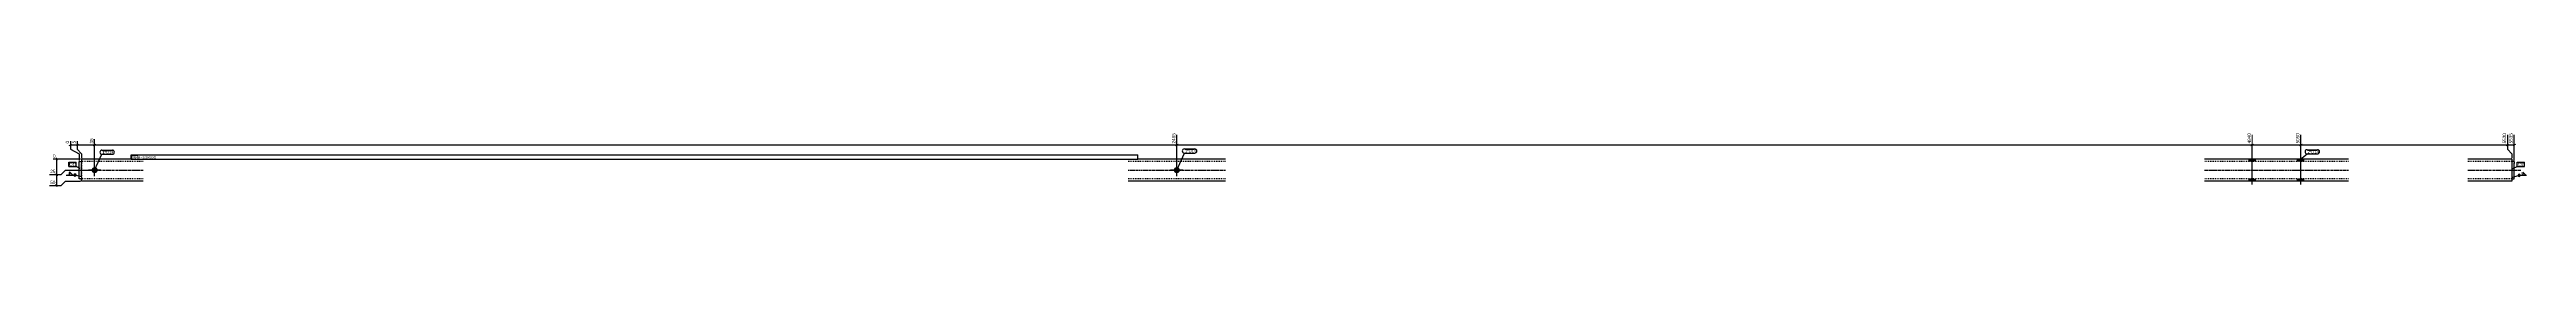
# Model space of a CAD drawing. Header units: millimetres. Extents: x 5 to 28334, y 5 to 939.
# Drawn here: x 5 to 5635, y 5 to 125 of the extents above; entities that cross this region are included whole.
import ezdxf

# ---------------------------------------------------------------- set-up
doc = ezdxf.new("R2010")
doc.units = ezdxf.units.MM
doc.linetypes.add('DXK_LINE_DOT2', pattern=[3.9198, 1.9599, -1.9599])
doc.linetypes.add('DXK_LINE_DOT3', pattern=[5.9187, 2.979, -0.9799, 0.9799, -0.9799])
for name, color, linetype in [('MÅLSÆTNING', 7, 'Continuous'), ('STÅL', 7, 'Continuous'), ('TEKST', 7, 'Continuous')]:
    doc.layers.add(name, color=color, linetype=linetype)
doc.styles.add('Arial Narrow', font='ARIALN.TTF', dxfattribs={"height": 0.2})

msp = doc.modelspace()

# ---------------------------------------------------------------- hatches: boundary and pattern name
at = {"layer": 'STÅL', "linetype": 'Continuous'}
for points in [[(5005.2, 62.8), (5019.2, 62.8), (5019.2, 67.8), (5005.2, 67.8)], [(5115.2, 62.8), (5129.2, 62.8), (5129.2, 67.8), (5115.2, 67.8)], [(100.2, 42.8, -1), (114.2, 42.8, -1)], [(2560.2, 42.8, -1), (2574.2, 42.8, -1)], [(5005.2, 17.8), (5019.2, 17.8), (5019.2, 22.8), (5005.2, 22.8)], [(5115.2, 17.8), (5129.2, 17.8), (5129.2, 22.8), (5115.2, 22.8)]]:
    msp.add_hatch(color=96, dxfattribs=at).paths.add_polyline_path(points)

# ---------------------------------------------------------------- linework, layer by layer
at = {"layer": 'MÅLSÆTNING', "color": 7, "linetype": 'Continuous'}
for p, q in [((107.2, 44.8), (107.2, 113.5)), ((2567.2, 44.8), (2567.2, 123.2)), ((5012.2, 84.8), (5012.2, 123.2)), ((5012.2, 84.8), (5012.2, 123.2)), ((5122.2, 84.8), (5122.2, 123.2)), ((5122.2, 84.8), (5122.2, 123.2)), ((5592.3, 123.2), (5592.3, 90.3)), ((5607.3, 64.8), (5607.3, 123.2)), ((75.3, 67.8), (12.6, 67.8)), ((22.1, 64.8), (19.7, 70.8)), ((20.9, 32.8), (20.9, 67.8)), ((49.3, 99.1), (55.3, 101.5)), ((52.3, 108.6), (52.3, 90.3)), ((70.3, 101.5), (64.3, 99.1)), ((67.3, 108.6), (67.3, 90.3)), ((67.3, 100.3), (107.2, 100.3)), ((67.3, 90.3), (77.3, 80.3)), ((77.3, 80.3), (77.3, 69.8)), ((104.2, 99.1), (110.2, 101.5)), ((2564.2, 99.1), (2570.2, 101.5)), ((5015.2, 101.5), (5009.2, 99.1)), ((5009.2, 99.1), (5015.2, 101.5)), ((5012.2, 100.3), (5122.2, 100.3)), ((5125.2, 101.5), (5119.2, 99.1)), ((5119.2, 99.1), (5125.2, 101.5)), ((5589.3, 99.1), (5595.3, 101.5)), ((5592.3, 100.3), (5607.3, 100.3)), ((5592.3, 90.3), (5602.3, 80.3)), ((5602.3, 80.3), (5602.3, 69.8)), ((5610.3, 101.5), (5604.3, 99.1)), ((4.8, 32.8), (30.9, 32.8)), ((4.8, 32.8), (30.9, 32.8)), ((4.8, 7.8), (30.9, 7.8)), ((19.7, 35.8), (22.1, 29.8)), ((19.7, 35.8), (22.1, 29.8)), ((22.1, 4.8), (19.7, 10.8)), ((20.9, 7.8), (20.9, 32.8)), ((30.9, 32.8), (40.9, 42.8)), ((30.9, 7.8), (40.9, 17.8)), ((40.9, 42.8), (105.2, 42.8)), ((40.9, 17.8), (75.3, 17.8))]:
    msp.add_line(p, q, dxfattribs=at)
at = {"layer": 'STÅL', "color": 2, "linetype": 'Continuous'}
for p, q in [((72.3, 22.8), (72.3, 62.8)), ((72.3, 62.8), (77.3, 62.8)), ((217.6, 67.8), (77.3, 67.8)), ((77.3, 67.8), (77.3, 57.8)), ((77.3, 27.8), (77.3, 57.8)), ((2677.6, 67.8), (2456.9, 67.8)), ((5231.2, 67.8), (4903.2, 67.8)), ((5602.3, 67.8), (5502.3, 67.8)), ((5602.3, 67.8), (5602.3, 67)), ((5602.3, 67), (5602.3, 57.8)), ((5607.3, 62.8), (5602.3, 62.8)), ((5602.3, 57.8), (5602.3, 17.8)), ((5607.3, 62.8), (5607.3, 62.6)), ((5607.3, 62.6), (5607.3, 61.8)), ((5607.3, 61.8), (5607.3, 57.8)), ((5607.3, 22.8), (5607.3, 57.8)), ((77.3, 22.8), (72.3, 22.8)), ((77.3, 27.8), (77.3, 20.7)), ((77.3, 18.6), (77.3, 20.7)), ((77.3, 17.8), (77.3, 18.6)), ((217.6, 17.8), (77.3, 17.8)), ((2677.6, 17.8), (2456.9, 17.8)), ((5231.2, 17.8), (4903.2, 17.8)), ((5602.3, 17.8), (5502.3, 17.8)), ((5602.3, 22.8), (5607.3, 22.8))]:
    msp.add_line(p, q, dxfattribs=at)
at = {"layer": 'STÅL', "color": 7, "linetype": 'DXK_LINE_DOT2'}
for p, q in [((217.6, 62.8), (77.3, 62.8)), ((77.3, 62.8), (77.3, 22.8)), ((2677.6, 62.8), (2456.9, 62.8)), ((5231.2, 62.8), (4903.2, 62.8)), ((5602.3, 62.8), (5502.3, 62.8)), ((5602.3, 67.8), (5602.3, 67.8)), ((5602.3, 64.9), (5602.3, 62.8)), ((5602.3, 62.8), (5602.3, 22.8)), ((5607.3, 57.8), (5607.3, 60.7)), ((217.6, 22.8), (77.3, 22.8)), ((77.3, 20.7), (77.3, 22.8)), ((77.3, 17.8), (77.3, 17.8)), ((2677.6, 22.8), (2456.9, 22.8)), ((5231.2, 22.8), (4903.2, 22.8)), ((5602.3, 22.8), (5502.3, 22.8))]:
    msp.add_line(p, q, dxfattribs=at)
at = {"layer": 'STÅL', "color": 96, "linetype": 'Continuous'}
for p, q in [((107.2, 28.8), (107.2, 56.8)), ((2567.2, 28.8), (2567.2, 56.8)), ((5005.2, 62.8), (5005.2, 67.8)), ((5012.2, 10.3), (5012.2, 97.8)), ((5019.2, 62.8), (5019.2, 67.8)), ((5115.2, 62.8), (5115.2, 67.8)), ((5122.2, 10.3), (5122.2, 97.8)), ((5129.2, 62.8), (5129.2, 67.8)), ((121.2, 42.8), (93.2, 42.8)), ((2581.2, 42.8), (2553.2, 42.8)), ((5005.2, 17.8), (5005.2, 22.8)), ((5019.2, 17.8), (5019.2, 22.8)), ((5115.2, 17.8), (5115.2, 22.8)), ((5129.2, 17.8), (5129.2, 22.8))]:
    msp.add_line(p, q, dxfattribs=at)
at = {"layer": 'STÅL', "color": 7, "linetype": 'DXK_LINE_DOT3'}
for p, q in [((57.3, 42.8), (217.6, 42.8)), ((2456.9, 42.8), (2677.6, 42.8)), ((4903.2, 42.8), (5231.2, 42.8)), ((5502.3, 42.8), (5622.3, 42.8))]:
    msp.add_line(p, q, dxfattribs=at)

# ---------------------------------------------------------------- next in the draw order: wipeouts: each hides what was drawn before it
at = {"color": 0, "linetype": 'Continuous'}
for points in [[(105.6, 115.1), (94.4, 115.1), (94.4, 102.1), (105.6, 102.1)], [(5605.7, 124.8), (5594.5, 124.8), (5594.5, 102.1), (5605.7, 102.1)], [(19.1, 69.4), (19.1, 80.6), (11, 80.6), (11, 69.4)]]:
    msp.add_wipeout(points, dxfattribs=at).dxf.layer = 'MÅLSÆTNING'
at = {"color": 0}
msp.add_wipeout([(5625.8, 31.8), (5625.8, 37.6), (5622, 37.6), (5622, 31.8)], dxfattribs=at).dxf.layer = 'TEKST'

# ---------------------------------------------------------------- next in the draw order: hatches: boundary and pattern name
at = {"layer": 'TEKST', "linetype": 'Continuous'}
msp.add_hatch(color=3, dxfattribs=at).paths.add_polyline_path([(5607.4, 26.2), (5602.3, 25.9), (5606.6, 28.6)])

# ---------------------------------------------------------------- next in the draw order: linework, layer by layer
at = {"layer": 'MÅLSÆTNING', "color": 7, "linetype": 'Continuous'}
for p, q in [((107.2, 44.8), (107.2, 113.5)), ((5592.3, 123.2), (5592.3, 90.3)), ((52.3, 100.3), (67.3, 100.3)), ((52.3, 90.3), (72.3, 80.3)), ((70.3, 101.5), (64.3, 99.1)), ((67.3, 108.6), (67.3, 90.3)), ((67.3, 90.3), (77.3, 80.3)), ((72.3, 80.3), (72.3, 64.8)), ((77.3, 80.3), (77.3, 69.8)), ((110.2, 101.5), (104.2, 99.1)), ((107.2, 100.3), (2567.2, 100.3)), ((5122.2, 100.3), (5592.3, 100.3)), ((5589.3, 99.1), (5595.3, 101.5)), ((5592.3, 90.3), (5602.3, 80.3)), ((5602.3, 80.3), (5602.3, 69.8)), ((30.9, 32.8), (40.9, 42.8)), ((40.9, 42.8), (105.2, 42.8))]:
    msp.add_line(p, q, dxfattribs=at)
at = {"layer": 'TEKST', "color": 3, "linetype": 'Continuous'}
for p, q in [((5602.3, 25.9), (5618.9, 31.2)), ((5618.9, 31.2), (5635.4, 31.2)), ((5634, 31.2), (5626.8, 38.4)), ((5626.8, 38.4), (5626.8, 31.2)), ((5626.8, 31.2), (5634, 31.2))]:
    msp.add_line(p, q, dxfattribs=at)
for start, end in [(90, 270), (270, 90)]:
    msp.add_arc((5618.9, 31.2), 2.5, start, end, dxfattribs=at)

# ---------------------------------------------------------------- next in the draw order: texts
at = {"layer": 'MÅLSÆTNING', "color": 3, "linetype": 'Continuous', "style": 'Arial Narrow'}
for s, p in [('35', (104, 103.7)), ('5535', (5604.1, 103.7))]:
    msp.add_text(s, height=7.64, rotation=90.0002, dxfattribs=at).set_placement(p)
msp.add_text('0', height=7.64, dxfattribs=at).set_placement((12.6, 71))
at = {"layer": 'TEKST', "color": 3, "style": 'Arial Narrow'}
msp.add_text('3', height=4.77, dxfattribs=at).set_placement((5622.4, 32.2))

# ---------------------------------------------------------------- next in the draw order: wipeouts: each hides what was drawn before it
at = {"color": 0, "linetype": 'Continuous'}
for points in [[(2565.6, 124.8), (2554.4, 124.8), (2554.4, 102.1), (2565.6, 102.1)], [(5120.6, 124.8), (5109.4, 124.8), (5109.4, 102.1), (5120.6, 102.1)], [(5590.7, 124.8), (5579.5, 124.8), (5579.5, 102.1), (5590.7, 102.1)], [(65.7, 110.2), (54.5, 110.2), (54.5, 102.1), (65.7, 102.1)], [(17.6, 34.4), (17.6, 45.6), (4.7, 45.6), (4.7, 34.4)]]:
    msp.add_wipeout(points, dxfattribs=at).dxf.layer = 'MÅLSÆTNING'
at = {"color": 0}
for points in [[(146.3, 80.2), (146.3, 87.2), (125, 87.2), (125, 80.2)], [(204.2, 69.2), (204.2, 76.2), (191.4, 76.2), (191.4, 69.2)], [(5629.9, 52.6), (5629.9, 59.6), (5615.8, 59.6), (5615.8, 52.6)]]:
    msp.add_wipeout(points, dxfattribs=at).dxf.layer = 'TEKST'

# ---------------------------------------------------------------- next in the draw order: linework, layer by layer
at = {"layer": 'MÅLSÆTNING', "color": 7, "linetype": 'Continuous'}
for p, q in [((2567.2, 44.8), (2567.2, 123.2)), ((2570.2, 101.5), (2564.2, 99.1)), ((2567.2, 100.3), (5012.2, 100.3))]:
    msp.add_line(p, q, dxfattribs=at)

# ---------------------------------------------------------------- next in the draw order: texts
at = {"layer": 'MÅLSÆTNING', "color": 3, "linetype": 'Continuous', "style": 'Arial Narrow'}
for s, p in [('2495', (2564, 103.7)), ('5050', (5119, 103.7)), ('5530', (5589.1, 103.7))]:
    msp.add_text(s, height=7.64, rotation=90.0002, dxfattribs=at).set_placement(p)

# ---------------------------------------------------------------- next in the draw order: wipeouts: each hides what was drawn before it
at = {"color": 0, "linetype": 'Continuous'}
for points in [[(50.7, 110.2), (39.5, 110.2), (39.5, 102.1), (50.7, 102.1)], [(17.6, 9.4), (17.6, 20.6), (4.7, 20.6), (4.7, 9.4)]]:
    msp.add_wipeout(points, dxfattribs=at).dxf.layer = 'MÅLSÆTNING'
at = {"color": 0}
for points in [[(146.3, 80.2), (146.3, 87.2), (125, 87.2), (125, 80.2)], [(204.2, 69.2), (204.2, 76.2), (191.4, 76.2), (191.4, 69.2)], [(5629.9, 52.6), (5629.9, 59.6), (5615.8, 59.6), (5615.8, 52.6)]]:
    msp.add_wipeout(points, dxfattribs=at).dxf.layer = 'TEKST'

# ---------------------------------------------------------------- next in the draw order: linework, layer by layer
at = {"layer": 'TEKST', "color": 7, "linetype": 'Continuous'}
for p, q in [((107.2, 42.8), (123.8, 79)), ((123.8, 88.4), (147.5, 88.4)), ((123.8, 79), (147.5, 79)), ((5614.6, 60.8), (5631.1, 60.8)), ((5614.6, 51.4), (5614.6, 60.8)), ((5631.1, 51.4), (5631.1, 60.8)), ((5604.2, 46.4), (5614.6, 51.4)), ((5614.6, 51.4), (5631.1, 51.4))]:
    msp.add_line(p, q, dxfattribs=at)
for centre, start, end in [((123.8, 83.7), 90, 270), ((147.5, 83.7), 270, 90)]:
    msp.add_arc(centre, 4.7, start, end, dxfattribs=at)

# ---------------------------------------------------------------- next in the draw order: texts
at = {"layer": 'MÅLSÆTNING', "color": 3, "linetype": 'Continuous', "style": 'Arial Narrow'}
for s, p in [('0', (49.1, 103.7)), ('5', (64.1, 103.7))]:
    msp.add_text(s, height=7.64, rotation=90.0002, dxfattribs=at).set_placement(p)
for s, p in [('50', (6.3, 11)), ('25', (6.3, 36))]:
    msp.add_text(s, height=7.64, dxfattribs=at).set_placement(p)
at = {"layer": 'TEKST', "color": 3, "style": 'Arial Narrow'}
for s, p in [('1*D14', (125, 80.2)), ('C41', (5615.8, 52.6))]:
    msp.add_text(s, height=6.68, dxfattribs=at).set_placement(p)

# ---------------------------------------------------------------- next in the draw order: wipeouts: each hides what was drawn before it
at = {"color": 0, "linetype": 'Continuous'}
msp.add_wipeout([(5010.6, 124.8), (4999.4, 124.8), (4999.4, 102.1), (5010.6, 102.1)], dxfattribs=at).dxf.layer = 'MÅLSÆTNING'
at = {"color": 0}
for points in [[(2477.6, 69.2), (2477.6, 74.2), (206.3, 74.2), (206.3, 69.2)], [(2606.9, 83.1), (2606.9, 90.1), (2585.6, 90.1), (2585.6, 83.1)], [(5159.2, 81.2), (5159.2, 88.2), (5137.9, 88.2), (5137.9, 81.2)], [(49.4, 32.1), (49.4, 37.9), (45.5, 37.9), (45.5, 32.1)]]:
    msp.add_wipeout(points, dxfattribs=at).dxf.layer = 'TEKST'

# ---------------------------------------------------------------- next in the draw order: hatches: boundary and pattern name
at = {"layer": 'TEKST', "linetype": 'Continuous'}
msp.add_hatch(color=3, dxfattribs=at).paths.add_polyline_path([(72.7, 30), (77.3, 27.5), (72.1, 27.6)])

# ---------------------------------------------------------------- next in the draw order: linework, layer by layer
at = {"layer": 'TEKST', "color": 3, "linetype": 'Continuous'}
for p, q in [((42.4, 31.5), (62.5, 31.5)), ((57.5, 31.5), (50.4, 38.6)), ((50.4, 38.6), (50.4, 31.5)), ((50.4, 31.5), (57.5, 31.5)), ((77.3, 27.5), (62.5, 31.5))]:
    msp.add_line(p, q, dxfattribs=at)
for start, end in [(90, 270), (270, 90)]:
    msp.add_arc((62.5, 31.5), 2.5, start, end, dxfattribs=at)

# ---------------------------------------------------------------- next in the draw order: texts
at = {"layer": 'MÅLSÆTNING', "color": 3, "linetype": 'Continuous', "style": 'Arial Narrow'}
msp.add_text('4940', height=7.64, rotation=90.0002, dxfattribs=at).set_placement((5009, 103.7))
at = {"layer": 'TEKST', "color": 3, "style": 'Arial Narrow'}
msp.add_text('3', height=4.77, dxfattribs=at).set_placement((45.9, 32.5))

# ---------------------------------------------------------------- next in the draw order: wipeouts: each hides what was drawn before it
at = {"color": 0}
for points in [[(2477.6, 69.2), (2477.6, 74.2), (206.3, 74.2), (206.3, 69.2)], [(2606.9, 83.1), (2606.9, 90.1), (2585.6, 90.1), (2585.6, 83.1)], [(5159.2, 81.2), (5159.2, 88.2), (5137.9, 88.2), (5137.9, 81.2)]]:
    msp.add_wipeout(points, dxfattribs=at).dxf.layer = 'TEKST'

# ---------------------------------------------------------------- next in the draw order: linework, layer by layer
at = {"layer": 'TEKST', "color": 7, "linetype": 'Continuous'}
for p, q in [((190.2, 77.4), (2478.8, 77.4)), ((190.2, 68), (190.2, 77.4)), ((190.2, 68), (2478.8, 68)), ((2478.8, 68), (2478.8, 77.4)), ((2567.2, 42.8), (2584.4, 81.9)), ((2584.4, 91.3), (2608.1, 91.3)), ((2584.4, 81.9), (2608.1, 81.9)), ((5121.7, 67.6), (5136.7, 80)), ((5136.7, 89.4), (5160.4, 89.4)), ((5136.7, 80), (5160.4, 80))]:
    msp.add_line(p, q, dxfattribs=at)
for centre, start, end in [((2584.4, 86.6), 90, 270), ((2608.1, 86.6), 270, 90), ((5136.7, 84.7), 90, 270), ((5160.4, 84.7), 270, 90)]:
    msp.add_arc(centre, 4.7, start, end, dxfattribs=at)

# ---------------------------------------------------------------- next in the draw order: texts
at = {"layer": 'TEKST', "color": 3, "style": 'Arial Narrow'}
for s, height, p in [('p64', 6.68, (191.4, 69.2)), ('RHS50X50X5', 4.77, (206.3, 69.2)), ('1*D14', 6.68, (2585.6, 83.1)), ('2*D14', 6.68, (5137.9, 81.2))]:
    msp.add_text(s, height=height, dxfattribs=at).set_placement(p)

# ---------------------------------------------------------------- next in the draw order: wipeouts: each hides what was drawn before it
at = {"color": 0}
msp.add_wipeout([(63.8, 52.6), (63.8, 59.6), (49.7, 59.6), (49.7, 52.6)], dxfattribs=at).dxf.layer = 'TEKST'

# ---------------------------------------------------------------- next in the draw order: wipeouts: each hides what was drawn before it
msp.add_wipeout([(63.8, 52.6), (63.8, 59.6), (49.7, 59.6), (49.7, 52.6)], dxfattribs=at).dxf.layer = 'TEKST'

# ---------------------------------------------------------------- next in the draw order: linework, layer by layer
at = {"layer": 'TEKST', "color": 7, "linetype": 'Continuous'}
for p, q in [((48.5, 60.8), (65, 60.8)), ((48.5, 51.4), (48.5, 60.8)), ((65, 51.4), (65, 60.8)), ((48.5, 51.4), (65, 51.4)), ((74.4, 46.8), (65, 51.4))]:
    msp.add_line(p, q, dxfattribs=at)

# ---------------------------------------------------------------- next in the draw order: texts
at = {"layer": 'TEKST', "color": 3, "style": 'Arial Narrow'}
msp.add_text('C41', height=6.68, dxfattribs=at).set_placement((49.7, 52.6))

doc.saveas('drawing.dxf')
